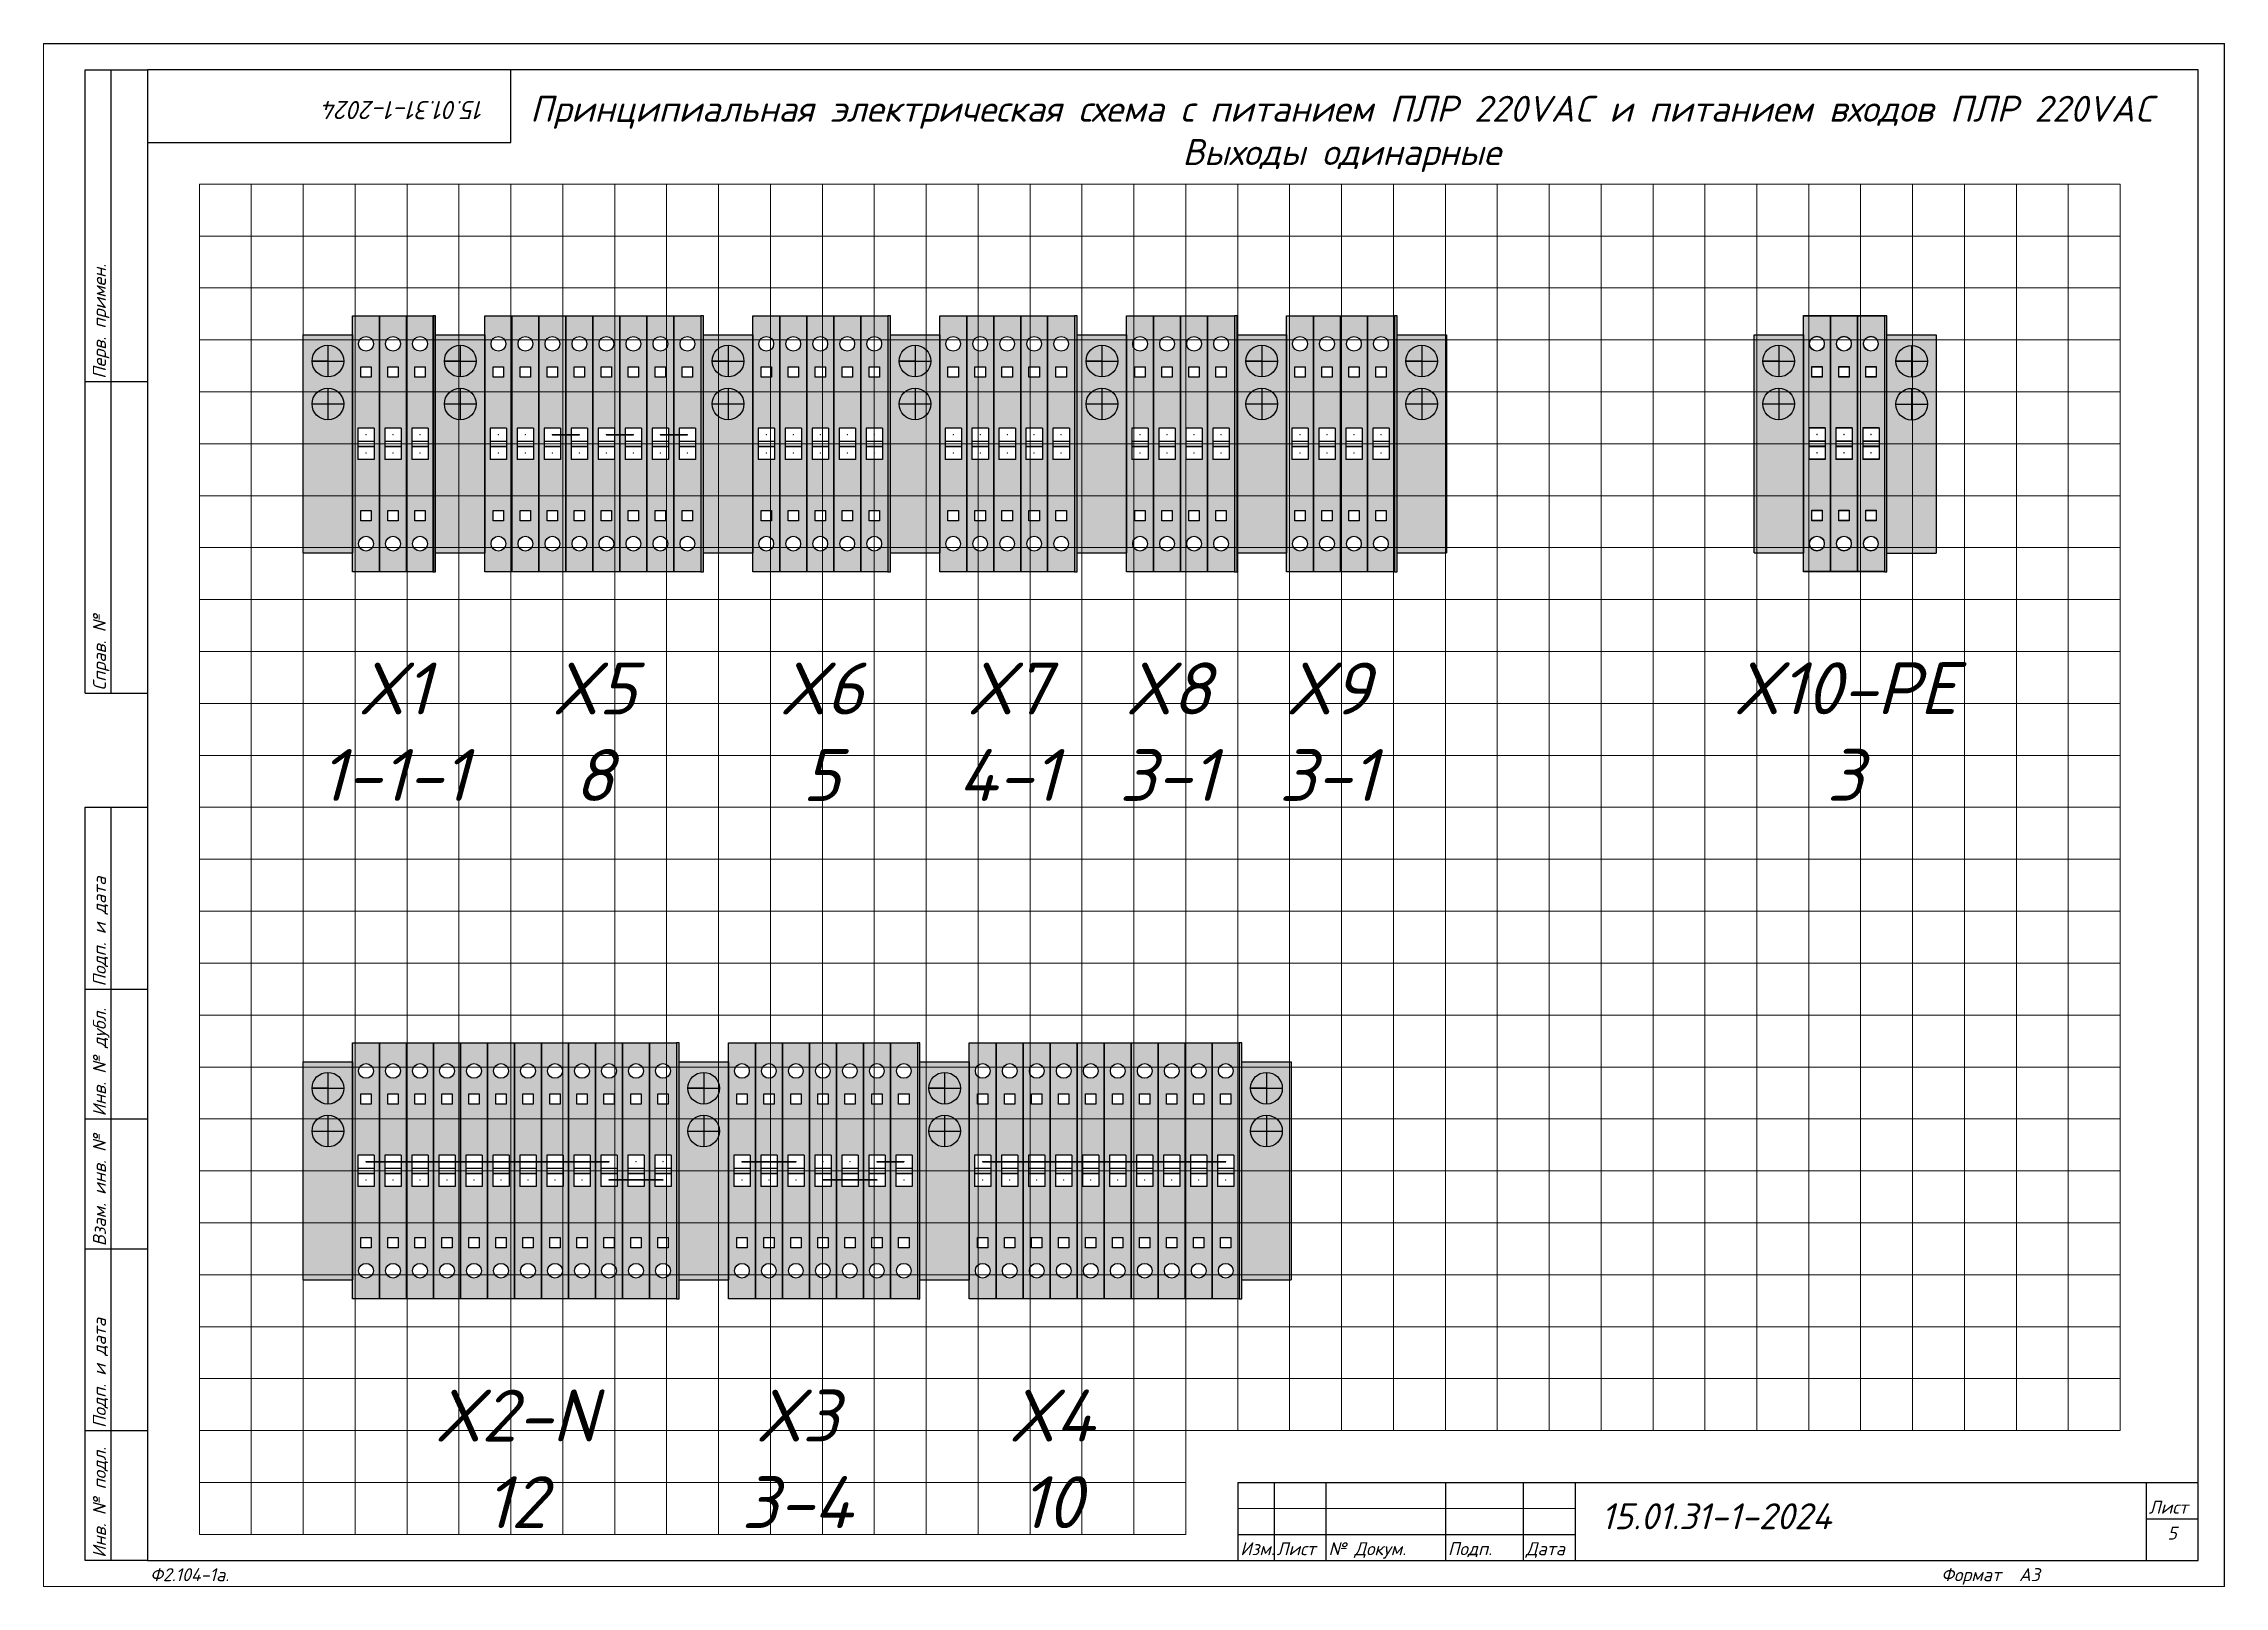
# Paper-space layout 'Эл5 (4)' of a CAD drawing. Header units: millimetres. Extents: x 0 to 420, y 0 to 297.
# The model-space entities are those that its viewports show. They can reach past a viewport. Long polylines and large blocks are cut down to what shows.
import ezdxf
from ezdxf.enums import TextEntityAlignment as Align

# ---------------------------------------------------------------- set-up
doc = ezdxf.new("R2010")
doc.units = ezdxf.units.MM
for name, color, linetype, lineweight in [('4', 4, 'Continuous', 15), ('Основная', 7, 'Continuous', 30), ('Перемычка', 6, 'Continuous', 140)]:
    doc.layers.add(name, color=color, linetype=linetype, lineweight=lineweight)
doc.layers.add('Привязки', color=2, linetype='Continuous', lineweight=0, plot=False, transparency=0.8)
doc.layers.add('размеры', color=3, linetype='Continuous')
doc.layers.add('рамка', color=253, linetype='Continuous', lineweight=5, transparency=0.8)
doc.styles.add('текст', font='isocpeui.ttf')

# ---------------------------------------------------------------- blocks, each defined once
blk = doc.blocks.new('*U110')
for p, q in [((8, 232), (8, 292)), ((8, 292), (20, 292)), ((13, 232), (13, 292)), ((90, 292), (90, 292)), ((90, 292), (90, 292)), ((90, 278), (90, 292)), ((90, 292), (90, 292)), ((90, 292), (90, 292)), ((90, 292), (90, 292)), ((20, 278), (90, 278)), ((8, 232), (20, 232)), ((8, 172), (8, 232)), ((13, 172), (13, 232)), ((8, 172), (20, 172)), ((8, 115), (8, 150)), ((8, 150), (20, 150)), ((13, 115), (13, 150)), ((8, 90), (8, 115)), ((8, 115), (20, 115)), ((13, 90), (13, 115)), ((8, 65), (8, 90)), ((8, 90), (20, 90)), ((13, 65), (13, 90)), ((8, 30), (8, 65)), ((8, 65), (20, 65)), ((13, 30), (13, 65)), ((8, 5), (8, 30)), ((8, 30), (20, 30)), ((13, 5), (13, 30)), ((230, 20), (415, 20)), ((230, 20), (230, 5)), ((237, 20), (237, 5)), ((247, 20), (247, 5)), ((270, 20), (270, 5)), ((285, 20), (285, 5)), ((295, 20), (295, 5)), ((405, 20), (405, 5)), ((415, 20), (415, 20)), ((415, 20), (415, 20)), ((405, 13), (415, 13)), ((230, 10), (295, 10)), ((20, 5), (8, 5)), ((230, 5), (295, 5)), ((415, 5), (415, 5)), ((415, 5), (415, 5)), ((415, 5), (415, 5)), ((415, 5), (415, 5)), ((415, 5), (415, 5)), ((415, 5), (415, 5)), ((415, 5), (415, 5))]:
    blk.add_line(p, q)
blk.add_lwpolyline([(20, 5), (415, 5), (415, 292), (20, 292)], close=True)
at = {"layer": '4'}
for p, q in [((230, 15), (295, 15)), ((415, 5), (415, 5)), ((415, 5), (415, 5)), ((415, 5), (415, 5)), ((415, 5), (415, 5)), ((415, 5), (415, 5)), ((415, 5), (415, 5)), ((415, 5), (415, 5)), ((415, 5), (415, 5)), ((415, 5), (415, 5))]:
    blk.add_line(p, q, dxfattribs=at)
at = {"layer": 'Привязки'}
blk.add_lwpolyline([(0, 0), (420, 0), (420, 297), (0, 297)], close=True, dxfattribs=at)
at = {"layer": 'рамка'}
blk.add_lwpolyline([(0, 297), (420, 297), (420, 0), (0, 0)], close=True, dxfattribs=at)
at = {"style": 'текст'}
for s, p in [('Перв. примен.', (12, 232.5)), ('Справ. №', (12, 172.5)), ('Подп. и дата', (12, 115.5)), ('Инв. № дубл.', (12, 90.5)), ('Взам. инв. №', (12, 65.5)), ('Подп. и дата', (12, 30.5)), ('Инв. № подл.', (12, 5.5))]:
    blk.add_text(s, height=2.5, rotation=90, dxfattribs=at).set_placement(p)
for s, height, p in [('Лист', 2.5, (405.5, 14)), ('Изм.', 2.5, (230.5, 6)), ('Лист', 2.5, (237.5, 6)), ('№ Докум.', 2.5, (247.5, 6)), ('Подп.', 2.5, (270.5, 6)), ('Дата', 2.5, (285.5, 6)), ('Ф2.104-1.', 0.005, (20, 4.99)), ('Разраб.', 0.0000135, (415, 5)), ('Пров.', 0.0000135, (415, 5)), ('Т.контр.', 0.0000135, (415, 5)), ('Н.контр.', 0.0000135, (415, 5)), ('Утв.', 0.0000135, (415, 5)), ('Лит.', 0.0000135, (415, 5)), ('Масса', 0.0000135, (415, 5)), ('Масштаб', 0.0000135, (415, 5)), ('Листов', 0.0000135, (415, 5)), ('Ф2.104-1а.', 2.5, (20.5, 1)), ('Формат', 2.5, (365.5, 1)), ('А3', 2.5, (380.5, 1)), ('А4', 0.025, (419.61, 0.01)), ('А2', 0.00833, (419.87, 0)), ('А1', 0.00625, (419.9, 0)), ('А0', 0.005, (419.92, 0))]:
    blk.add_text(s, height=height, dxfattribs=at).set_placement(p)
for tag, p, height in [('12', (90, 292), 0.00000373), ('13', (90, 292), 0.00000373), ('27', (90, 292), 0.00000522), ('29', (105, 249), 3.5), ('ИЗМ2', (230.5, 16), 2.5), ('ЛИСТИЗМ2', (237.5, 16), 2.5), ('№ДОКУМИЗМ2', (247.5, 16), 2.5), ('28', (415, 20), 0.0000438), ('ИЗМ1', (230.5, 11), 2.5), ('ЛИСТИЗМ1', (237.5, 11), 2.5), ('№ДОКУМИЗМ1', (247.5, 11), 2.5), ('ПОДПИЗМ1', (270.5, 11), 2.5), ('ДАТАИЗМ1', (285.5, 11), 2.5), ('ДАТАНКОНТР', (285.5, 11), 2.5), ('ОБОЗНАЧЕНИЕ', (300, 11), 5), ('ДАТАУТВ', (285.5, 6), 2.5), ('РАЗРАБ', (415, 5), 0.0000135), ('ЛИСТОВ', (415, 5), 0.0000135), ('ПРОВ', (415, 5), 0.0000135), ('ТКОНТР', (415, 5), 0.0000135), ('НКОНТР', (415, 5), 0.0000135), ('УТВ', (415, 5), 0.0000135), ('10', (415, 5), 0.0000135), ('11', (415, 5), 0.0000135), ('ПОДПИЗМ2', (415, 5), 0.0000135), ('ДАТАИЗМ2', (415, 5), 0.0000135), ('ИЗМ3', (415, 5), 0.0000135), ('ЛИСТИЗМ3', (415, 5), 0.0000135), ('№ДОКУМИЗМ3', (415, 5), 0.0000135), ('ПОДПИЗМ3', (415, 5), 0.0000135), ('ДАТАИЗМ3', (415, 5), 0.0000135), ('ИЗМ4', (415, 5), 0.0000135), ('ЛИСТИЗМ4', (415, 5), 0.0000135), ('№ДОКУМИЗМ4', (415, 5), 0.0000135), ('ПОДПИЗМ4', (415, 5), 0.0000135), ('ДАТАИЗМ4', (415, 5), 0.0000135), ('ДАТАРАЗРАБ', (415, 5), 0.0000135), ('ДАТАПРОВ', (415, 5), 0.0000135), ('ДАТАТКОНТР', (415, 5), 0.0000135)]:
    blk.add_attdef(tag, p, '', height=height, dxfattribs=at)
for tag, p, height, rotation in [('ОБОЗНАЧЕНИЕ-ВЕРХ', (85, 286), 3.5, 180), ('ПРИМЕНЯЕМОСТЬ', (19, 232.5), 2.5, 90), ('СПРАВ№', (19, 172.5), 2.5, 90), ('ДАТАУЧЁТАДУБЛ', (19, 115.5), 2.5, 90), ('ИНВ№ДУБЛ', (19, 90.5), 2.5, 90), ('ВЗАМИНВ№', (19, 65.5), 2.5, 90), ('ДАТАУЧЁТА', (19, 30.5), 2.5, 90), ('ИНВ№ПОДЛ', (19, 5.5), 2.5, 90)]:
    blk.add_attdef(tag, p, '', height=height, rotation=rotation, dxfattribs=at)
blk.add_attdef('30', text='', height=5, dxfattribs=at).set_placement((355, 34), align=Align.MIDDLE)
for tag, height, p in [('ЛИСТ', 2.5, (410, 9)), ('НАИМЕНОВАНИЕ1', 0.000027, (415, 5)), ('НАИМЕНОВАНИЕ2', 0.0000189, (415, 5)), ('НАИМЕНОВАНИЕ3', 0.0000189, (415, 5)), ('НАИМЕНОВАНИЕ4', 0.0000135, (415, 5)), ('МАССА', 0.0000189, (415, 5)), ('МАСШТАБ', 0.0000189, (415, 5)), ('МАТЕРИАЛ1', 0.0000135, (415, 5)), ('МАТЕРИАЛ2', 0.0000135, (415, 5)), ('МАТЕРИАЛ3', 0.0000135, (415, 5)), ('ПРЕДПРИЯТИЕ1', 0.0000189, (415, 5)), ('ПРЕДПРИЯТИЕ2', 0.0000189, (415, 5)), ('ПРЕДПРИЯТИЕ3', 0.0000189, (415, 5))]:
    blk.add_attdef(tag, text='', height=height, dxfattribs=at).set_placement(p, align=Align.CENTER)
for tag in ['ЛИТЕРА', 'ЛИТЕРА2', 'ЛИТЕРА3']:
    blk.add_attdef(tag, text='', height=0.0000135, dxfattribs=at).set_placement((415, 5), align=Align.RIGHT)
for tag in ['ИНДЕКС', 'ИНДЕКС2', 'ИНДЕКС3']:
    blk.add_attdef(tag, text='', height=0.0000135, dxfattribs=at).set_placement((415, 5), align=Align.TOP_LEFT)
blk = doc.blocks.new('КПИ 2-2.5')
at = {"layer": 'Основная'}
for p, q in [((0, -24.65), (0, 24.65)), ((0, 24.65), (5.2, 24.65)), ((5.2, 24.65), (5.2, -24.65)), ((2.6, 3), (1.025, 3)), ((1.025, 3), (1.025, 0)), ((1.025, 0.5), (4.175, 0.5)), ((1.025, 0.5), (4.175, 0.5)), ((1.025, 0), (1.025, -3)), ((4.175, 3), (2.6, 3)), ((4.175, 3), (4.175, 0)), ((4.175, 0), (4.175, -3)), ((4.175, -0.5), (1.025, -0.5)), ((1.025, -0.5), (4.175, -0.5)), ((2.6, -3), (1.025, -3)), ((4.175, -3), (2.6, -3)), ((5.2, -24.65), (0, -24.65))]:
    blk.add_line(p, q, dxfattribs=at)
for points in [[(1.6, 14.825), (3.6, 14.825), (3.6, 12.825), (1.6, 12.825)], [(1.6, -12.825), (3.6, -12.825), (3.6, -14.825), (1.6, -14.825)]]:
    blk.add_lwpolyline(points, close=True, dxfattribs=at)
for centre in [(2.6, 19.2375), (2.6, -19.2375)]:
    blk.add_circle(centre, 1.4187, dxfattribs=at)
blk = doc.blocks.new('КПИ 2-2.5 синяя')
at = {"layer": 'Основная', "true_color": 0x22346e}
h = blk.add_hatch(color=159, dxfattribs=at)
h.dxf.hatch_style = 1
h.paths.add_polyline_path([(5.2, 24.65), (0, 24.65), (0, -24.65), (5.2, -24.65)])
h.paths.add_polyline_path([(4.17, 3), (4.17, 0), (4.17, -3), (2.6, -3), (1.03, -3), (1.03, 0), (1.03, 3), (2.6, 3)], flags=16)
h.paths.add_polyline_path([(1.6, 12.82), (1.6, 14.82), (3.6, 14.82), (3.6, 12.82)], flags=16)
h.paths.add_polyline_path([(1.18, 19.24, -1), (4.02, 19.24, -1)], flags=16)
h.paths.add_polyline_path([(3.6, -12.82), (3.6, -14.82), (1.6, -14.82), (1.6, -12.82)], flags=16)
h.paths.add_polyline_path([(4.02, -19.24, -1), (1.18, -19.24, -1)], flags=16)
at = {"layer": 'Привязки'}
for centre in [(2.6, 1.75), (2.6, -1.75)]:
    blk.add_circle(centre, 0.00000908, dxfattribs=at)
for p in [(2.6, 1.75), (2.6, 1.75), (2.6, 1.75), (2.6, 1.75), (2.6, 1.75), (2.6, 1.75), (2.6, -1.75), (2.6, -1.75), (2.6, -1.75), (2.6, -1.75), (2.6, -1.75), (2.6, -1.75)]:
    blk.add_point(p, dxfattribs=at)
at = {"layer": 'Основная'}
blk.add_blockref('КПИ 2-2.5', (0, 0), dxfattribs=at)
blk = doc.blocks.new('КПИ 2-2.5 ЖЗ')
at = {"layer": 'Основная', "true_color": 0x939598}
h = blk.add_hatch(color=252, dxfattribs=at)
h.set_gradient(color1=(19, 103, 52), color2=(200, 201, 45), rotation=45, name='CYLINDER')
h.paths.add_polyline_path([(5.2, 24.65), (0, 24.65), (0, 0), (1.03, 0), (1.03, 3), (2.6, 3), (4.17, 3), (4.17, -3), (5.2, -3)])
h.paths.add_polyline_path([(1.6, 12.82), (1.6, 14.82), (3.6, 14.82), (3.6, 12.82)], flags=16)
edge = h.paths.add_edge_path(flags=16)
edge.add_arc((2.6, 19.24), 1.42, 0, 360)
at = {"layer": 'Основная'}
h = blk.add_hatch(color=256, dxfattribs=at)
h.set_gradient(color1=(200, 201, 45), color2=(19, 103, 52), rotation=45, name='CYLINDER')
h.paths.add_polyline_path([(5.2, 0), (4.17, 0), (4.17, -3), (2.6, -3), (1.03, -3), (1.03, 3), (0, 3), (0, -24.65), (5.2, -24.65)])
h.paths.add_polyline_path([(3.6, -12.82), (3.6, -14.82), (1.6, -14.82), (1.6, -12.82)], flags=16)
edge = h.paths.add_edge_path(flags=16)
edge.add_arc((2.6, -19.24), 1.42, 0, 360)
at = {"layer": 'Привязки'}
for centre in [(2.6, 1.75), (2.6, -1.75)]:
    blk.add_circle(centre, 0.00000908, dxfattribs=at)
for p in [(2.6, 1.75), (2.6, 1.75), (2.6, 1.75), (2.6, 1.75), (2.6, 1.75), (2.6, 1.75), (2.6, -1.75), (2.6, -1.75), (2.6, -1.75), (2.6, -1.75), (2.6, -1.75), (2.6, -1.75)]:
    blk.add_point(p, dxfattribs=at)
at = {"layer": 'Основная'}
blk.add_blockref('КПИ 2-2.5', (0, 0), dxfattribs=at)
blk = doc.blocks.new('Заглушка КПИ зеленая 1.5-2.5')
at = {"layer": 'Основная'}
h = blk.add_hatch(color=3, dxfattribs=at)
h.dxf.hatch_style = 1
h.paths.add_polyline_path([(2212.92, 559.35), (2213.42, 559.35), (2213.42, 608.65), (2212.92, 608.65)])
for p, q in [((2212.92, 608.65), (2212.92, 559.35)), ((2213.42, 608.65), (2212.92, 608.65)), ((2213.42, 559.35), (2213.42, 608.65)), ((2212.92, 559.35), (2213.42, 559.35))]:
    blk.add_line(p, q, dxfattribs=at)
blk = doc.blocks.new('Стопор на DIN')
at = {"layer": 'Основная', "true_color": 0x939598}
h = blk.add_hatch(color=252, dxfattribs=at)
h.dxf.hatch_style = 1
h.paths.add_polyline_path([(0, 21), (-9.5, 21), (-9.5, -21), (0, -21)])
at = {"layer": 'Основная'}
for p, q in [((-9.5, -21), (-9.5, 21)), ((-9.5, 21), (0, 21)), ((-4.75, 18.97), (-4.75, 12.87)), ((0, 21), (0, -21)), ((-4.75, 15.92), (-7.8, 15.92)), ((-7.8, 15.92), (-1.7, 15.92)), ((-4.75, 10.71), (-4.75, 4.6)), ((-7.8, 7.66), (-1.7, 7.66)), ((-9.5, -21), (0, -21))]:
    blk.add_line(p, q, dxfattribs=at)
for centre in [(-4.75, 15.92), (-4.75, 7.66)]:
    blk.add_circle(centre, 3.05, dxfattribs=at)
blk = doc.blocks.new('КПИ 2-2.5 серая')
at = {"layer": 'Основная', "true_color": 0x939598}
h = blk.add_hatch(color=252, dxfattribs=at)
h.dxf.hatch_style = 1
h.paths.add_polyline_path([(5.2, 24.65), (0, 24.65), (0, -24.65), (5.2, -24.65)])
h.paths.add_polyline_path([(4.17, 3), (4.17, 0), (4.17, -3), (2.6, -3), (1.03, -3), (1.03, 0), (1.03, 3), (2.6, 3)], flags=16)
h.paths.add_polyline_path([(1.6, 12.82), (1.6, 14.82), (3.6, 14.82), (3.6, 12.82)], flags=16)
h.paths.add_polyline_path([(1.18, 19.24, -1), (4.02, 19.24, -1)], flags=16)
h.paths.add_polyline_path([(3.6, -12.82), (3.6, -14.82), (1.6, -14.82), (1.6, -12.82)], flags=16)
h.paths.add_polyline_path([(4.02, -19.24, -1), (1.18, -19.24, -1)], flags=16)
at = {"layer": 'Привязки'}
blk.add_line((0, 0), (5.2, 0), dxfattribs=at)
for centre in [(2.6, 1.75), (2.6, -1.75)]:
    blk.add_circle(centre, 0.00000908, dxfattribs=at)
for p in [(2.6, 1.75), (2.6, 1.75), (2.6, 1.75), (2.6, 1.75), (2.6, 1.75), (2.6, 1.75), (2.6, -1.75), (2.6, -1.75), (2.6, -1.75), (2.6, -1.75), (2.6, -1.75), (2.6, -1.75)]:
    blk.add_point(p, dxfattribs=at)
at = {"layer": 'Основная'}
blk.add_blockref('КПИ 2-2.5', (0, 0), dxfattribs=at)
blk = doc.blocks.new('Заглушка КПИ серая 1.5-2.5')
at = {"layer": 'Основная', "true_color": 0x939598}
h = blk.add_hatch(color=252, dxfattribs=at)
h.dxf.hatch_style = 1
h.paths.add_polyline_path([(0, -24.65), (0.5, -24.65), (0.5, 24.65), (0, 24.65)])
at = {"layer": 'Основная'}
for p, q in [((0, 24.65), (0, -24.65)), ((0.5, 24.65), (0, 24.65)), ((0.5, -24.65), (0.5, 24.65)), ((0, -24.65), (0.5, -24.65))]:
    blk.add_line(p, q, dxfattribs=at)
blk = doc.blocks.new('Заглушка КПИ синяя 1.5-2.5')
at = {"layer": 'Основная'}
h = blk.add_hatch(color=5, dxfattribs=at)
h.dxf.hatch_style = 1
h.paths.add_polyline_path([(0, -24.65), (0.5, -24.65), (0.5, 24.65), (0, 24.65)])
for p, q in [((0, 24.65), (0, -24.65)), ((0.5, 24.65), (0, 24.65)), ((0.5, -24.65), (0.5, 24.65)), ((0, -24.65), (0.5, -24.65))]:
    blk.add_line(p, q, dxfattribs=at)

msp = doc.modelspace()

# ---------------------------------------------------------------- linework, layer by layer
at = {"layer": 'Перемычка'}
for p, q in [((7678, 224.75002), (7683.20001, 224.75002)), ((7688.40002, 224.75002), (7693.60001, 224.75001)), ((7698.80002, 224.75001), (7704.00001, 224.75001)), ((7642.10001, 84.74998), (7688.90002, 84.74999)), ((7714.50001, 84.75), (7724.90001, 84.74998)), ((7740.5, 84.74997), (7745.70002, 84.74997)), ((7760.90001, 84.74996), (7807.70002, 84.74997)), ((7688.90002, 81.24999), (7699.30002, 81.24999)), ((7730.10002, 81.24997), (7740.50002, 81.24997))]:
    msp.add_line(p, q, dxfattribs=at)
at = {"layer": 'Привязки'}
for p, q in [((7610, 273), (7980, 273)), ((7610, 13), (7610, 273)), ((7620, 273), (7620, 13)), ((7630, 273), (7630, 13)), ((7640, 273), (7640, 13)), ((7650, 273), (7650, 13)), ((7660, 273), (7660, 13)), ((7670, 273), (7670, 13)), ((7680, 273), (7680, 13)), ((7690, 273), (7690, 13)), ((7700, 273), (7700, 13)), ((7710, 273), (7710, 13)), ((7720, 273), (7720, 13)), ((7730, 273), (7730, 13)), ((7740, 273), (7740, 13)), ((7750, 273), (7750, 13)), ((7760, 273), (7760, 13)), ((7770, 273), (7770, 13)), ((7780, 273), (7780, 13)), ((7790, 273), (7790, 13)), ((7800, 273), (7800, 33)), ((7810, 273), (7810, 33)), ((7820, 273), (7820, 33)), ((7830, 273), (7830, 33)), ((7840, 273), (7840, 33)), ((7850, 273), (7850, 33)), ((7860, 273), (7860, 33)), ((7870, 273), (7870, 33)), ((7880, 273), (7880, 33)), ((7890, 273), (7890, 33)), ((7900, 273), (7900, 33)), ((7910, 273), (7910, 33)), ((7920, 273), (7920, 33)), ((7930, 273), (7930, 33)), ((7940, 273), (7940, 33)), ((7950, 273), (7950, 33)), ((7960, 273), (7960, 33)), ((7970, 273), (7970, 33)), ((7980, 273), (7980, 33)), ((7610, 263), (7980, 263)), ((7610, 253), (7980, 253)), ((7610, 243), (7980, 243)), ((7610, 233), (7980, 233)), ((7610, 223), (7980, 223)), ((7610, 213), (7980, 213)), ((7610, 203), (7980, 203)), ((7610, 193), (7980, 193)), ((7610, 183), (7980, 183)), ((7610, 173), (7980, 173)), ((7610, 163), (7980, 163)), ((7610, 153), (7980, 153)), ((7610, 143), (7980, 143)), ((7610, 133), (7980, 133)), ((7610, 123), (7980, 123)), ((7610, 113), (7980, 113)), ((7610, 103), (7980, 103)), ((7610, 93), (7980, 93)), ((7610, 83), (7980, 83)), ((7610, 73), (7980, 73)), ((7610, 63), (7980, 63)), ((7610, 53), (7980, 53)), ((7610, 43), (7980, 43)), ((7610, 33), (7800, 33)), ((7980, 33), (7800, 33)), ((7800, 33), (7800, 13)), ((7610, 23), (7800, 23)), ((7800, 13), (7610, 13))]:
    msp.add_line(p, q, dxfattribs=at)

# ---------------------------------------------------------------- block references
ref = msp.add_blockref('*U110', (7160, 300))
ref.add_attrib('ОБОЗНАЧЕНИЕ', '15.01.31', (7460, 311), dxfattribs={"height": 5, "style": 'текст'})
ref.add_attrib('ОБОЗНАЧЕНИЕ-ВЕРХ', '15.01.31', (7245, 586), dxfattribs={"height": 5, "rotation": 180, "style": 'текст'})
ref.add_attrib('НАИМЕНОВАНИЕ1', 'Система', dxfattribs={"height": 0.0000189, "style": 'текст'}).set_placement((7574.99954, 305.00017), align=Align.CENTER)
ref.add_attrib('НАИМЕНОВАНИЕ2', 'автоматического управления', dxfattribs={"height": 0.0000189, "style": 'текст'}).set_placement((7574.99954, 305.00014), align=Align.CENTER)
ref.add_attrib('НАИМЕНОВАНИЕ3', 'уровнем', dxfattribs={"height": 0.0000189, "style": 'текст'}).set_placement((7574.99954, 305.00011), align=Align.CENTER)
ref.add_attrib('РАЗРАБ', 'Соловьев И. П.', (7574.99909, 305.00014), dxfattribs={"height": 0.0000108, "style": 'текст'})
ref.add_attrib('ЛИСТОВ', '3', (7574.99992, 305.00009), dxfattribs={"height": 0.0000135, "style": 'текст'})
ref.add_attrib('ЛИСТ', '4', dxfattribs={"height": 2.5, "style": 'текст'}).set_placement((7570, 309), align=Align.CENTER)
ref.add_attrib('МАТЕРИАЛ2', 'Принципиальная электрическая схема', dxfattribs={"height": 0.0000135, "style": 'текст'}).set_placement((7574.99954, 305.00003), align=Align.CENTER)
ref.add_attrib('ПРЕДПРИЯТИЕ1', 'ФГБОУ ДПО "Институт', dxfattribs={"height": 0.0000108, "style": 'текст'}).set_placement((7574.99986, 305.00006), align=Align.CENTER)
ref.add_attrib('ПРЕДПРИЯТИЕ2', 'развития профессионального', dxfattribs={"height": 0.0000108, "style": 'текст'}).set_placement((7574.99986, 305.00003), align=Align.CENTER)
ref.add_attrib('ПРЕДПРИЯТИЕ3', 'образования"', dxfattribs={"height": 0.0000108, "style": 'текст'}).set_placement((7574.99986, 305.00001), align=Align.CENTER)
ref = msp.add_blockref('*U110', (7580, 300))
ref.add_attrib('ОБОЗНАЧЕНИЕ', '15.01.31', (7880, 311), dxfattribs={"height": 5, "style": 'текст'})
ref.add_attrib('ОБОЗНАЧЕНИЕ-ВЕРХ', '15.01.31', (7665, 586), dxfattribs={"height": 5, "rotation": 180, "style": 'текст'})
ref.add_attrib('НАИМЕНОВАНИЕ1', 'Система', dxfattribs={"height": 0.0000189, "style": 'текст'}).set_placement((7994.99954, 305.00017), align=Align.CENTER)
ref.add_attrib('НАИМЕНОВАНИЕ2', 'автоматического управления', dxfattribs={"height": 0.0000189, "style": 'текст'}).set_placement((7994.99954, 305.00014), align=Align.CENTER)
ref.add_attrib('НАИМЕНОВАНИЕ3', 'уровнем', dxfattribs={"height": 0.0000189, "style": 'текст'}).set_placement((7994.99954, 305.00011), align=Align.CENTER)
ref.add_attrib('РАЗРАБ', 'Соловьев И. П.', (7994.99909, 305.00014), dxfattribs={"height": 0.0000108, "style": 'текст'})
ref.add_attrib('ЛИСТОВ', '3', (7994.99992, 305.00009), dxfattribs={"height": 0.0000135, "style": 'текст'})
ref.add_attrib('ЛИСТ', '5', dxfattribs={"height": 2.5, "style": 'текст'}).set_placement((7990, 309), align=Align.CENTER)
ref.add_attrib('МАТЕРИАЛ2', 'Принципиальная электрическая схема', dxfattribs={"height": 0.0000135, "style": 'текст'}).set_placement((7994.99954, 305.00003), align=Align.CENTER)
ref.add_attrib('ПРЕДПРИЯТИЕ1', 'ФГБОУ ДПО "Институт', dxfattribs={"height": 0.0000108, "style": 'текст'}).set_placement((7994.99986, 305.00006), align=Align.CENTER)
ref.add_attrib('ПРЕДПРИЯТИЕ2', 'развития профессионального', dxfattribs={"height": 0.0000108, "style": 'текст'}).set_placement((7994.99986, 305.00003), align=Align.CENTER)
ref.add_attrib('ПРЕДПРИЯТИЕ3', 'образования"', dxfattribs={"height": 0.0000108, "style": 'текст'}).set_placement((7994.99986, 305.00001), align=Align.CENTER)
ref = msp.add_blockref('*U110', (8000, 300))
ref.add_attrib('ОБОЗНАЧЕНИЕ', '15.01.31', (8300, 311), dxfattribs={"height": 5, "style": 'текст'})
ref.add_attrib('ОБОЗНАЧЕНИЕ-ВЕРХ', '15.01.31', (8085, 586), dxfattribs={"height": 5, "rotation": 180, "style": 'текст'})
ref.add_attrib('НАИМЕНОВАНИЕ1', 'Система', dxfattribs={"height": 0.0000189, "style": 'текст'}).set_placement((8414.99954, 305.00017), align=Align.CENTER)
ref.add_attrib('НАИМЕНОВАНИЕ2', 'автоматического управления', dxfattribs={"height": 0.0000189, "style": 'текст'}).set_placement((8414.99954, 305.00014), align=Align.CENTER)
ref.add_attrib('НАИМЕНОВАНИЕ3', 'уровнем', dxfattribs={"height": 0.0000189, "style": 'текст'}).set_placement((8414.99954, 305.00011), align=Align.CENTER)
ref.add_attrib('РАЗРАБ', 'Соловьев И. П.', (8414.99909, 305.00014), dxfattribs={"height": 0.0000108, "style": 'текст'})
ref.add_attrib('ЛИСТОВ', '3', (8414.99992, 305.00009), dxfattribs={"height": 0.0000135, "style": 'текст'})
ref.add_attrib('ЛИСТ', '6', dxfattribs={"height": 2.5, "style": 'текст'}).set_placement((8410, 309), align=Align.CENTER)
ref.add_attrib('МАТЕРИАЛ2', 'Принципиальная электрическая схема', dxfattribs={"height": 0.0000135, "style": 'текст'}).set_placement((8414.99954, 305.00003), align=Align.CENTER)
ref.add_attrib('ПРЕДПРИЯТИЕ1', 'ФГБОУ ДПО "Институт', dxfattribs={"height": 0.0000108, "style": 'текст'}).set_placement((8414.99986, 305.00006), align=Align.CENTER)
ref.add_attrib('ПРЕДПРИЯТИЕ2', 'развития профессионального', dxfattribs={"height": 0.0000108, "style": 'текст'}).set_placement((8414.99986, 305.00003), align=Align.CENTER)
ref.add_attrib('ПРЕДПРИЯТИЕ3', 'образования"', dxfattribs={"height": 0.0000108, "style": 'текст'}).set_placement((8414.99986, 305.00001), align=Align.CENTER)
ref = msp.add_blockref('*U110', (7160, 3))
ref.add_attrib('ОБОЗНАЧЕНИЕ', '15.01.31-1-2024', (7460, 14), dxfattribs={"height": 5, "style": 'текст'})
ref.add_attrib('ОБОЗНАЧЕНИЕ-ВЕРХ', '15.01.31-1-2024', (7245, 289), dxfattribs={"height": 3.5, "rotation": 180, "style": 'текст'})
ref.add_attrib('НАИМЕНОВАНИЕ1', 'Система', dxfattribs={"height": 0.0000189, "style": 'текст'}).set_placement((7574.99954, 8.00017), align=Align.CENTER)
ref.add_attrib('НАИМЕНОВАНИЕ2', 'автоматического управления', dxfattribs={"height": 0.0000189, "style": 'текст'}).set_placement((7574.99954, 8.00014), align=Align.CENTER)
ref.add_attrib('НАИМЕНОВАНИЕ3', 'уровнем', dxfattribs={"height": 0.0000189, "style": 'текст'}).set_placement((7574.99954, 8.00011), align=Align.CENTER)
ref.add_attrib('РАЗРАБ', 'Соловьев И. П.', (7574.99909, 8.00014), dxfattribs={"height": 0.0000108, "style": 'текст'})
ref.add_attrib('ЛИСТОВ', '3', (7574.99992, 8.00009), dxfattribs={"height": 0.0000135, "style": 'текст'})
ref.add_attrib('ЛИСТ', '4', dxfattribs={"height": 2.5, "style": 'текст'}).set_placement((7570, 12), align=Align.CENTER)
ref.add_attrib('МАТЕРИАЛ2', 'Принципиальная электрическая схема', dxfattribs={"height": 0.0000135, "style": 'текст'}).set_placement((7574.99954, 8.00003), align=Align.CENTER)
ref.add_attrib('ПРЕДПРИЯТИЕ1', 'ФГБОУ ДПО "Институт', dxfattribs={"height": 0.0000108, "style": 'текст'}).set_placement((7574.99986, 8.00006), align=Align.CENTER)
ref.add_attrib('ПРЕДПРИЯТИЕ2', 'развития профессионального', dxfattribs={"height": 0.0000108, "style": 'текст'}).set_placement((7574.99986, 8.00003), align=Align.CENTER)
ref.add_attrib('ПРЕДПРИЯТИЕ3', 'образования"', dxfattribs={"height": 0.0000108, "style": 'текст'}).set_placement((7574.99986, 8.00001), align=Align.CENTER)
ref = msp.add_blockref('*U110', (7580, 3))
ref.add_attrib('ОБОЗНАЧЕНИЕ', '15.01.31-1-2024', (7880, 14), dxfattribs={"height": 5, "style": 'текст'})
ref.add_attrib('ОБОЗНАЧЕНИЕ-ВЕРХ', '15.01.31-1-2024', (7665, 289), dxfattribs={"height": 3.5, "rotation": 180, "style": 'текст'})
ref.add_attrib('НАИМЕНОВАНИЕ1', 'Система', dxfattribs={"height": 0.0000189, "style": 'текст'}).set_placement((7994.99954, 8.00017), align=Align.CENTER)
ref.add_attrib('НАИМЕНОВАНИЕ2', 'автоматического управления', dxfattribs={"height": 0.0000189, "style": 'текст'}).set_placement((7994.99954, 8.00014), align=Align.CENTER)
ref.add_attrib('НАИМЕНОВАНИЕ3', 'уровнем', dxfattribs={"height": 0.0000189, "style": 'текст'}).set_placement((7994.99954, 8.00011), align=Align.CENTER)
ref.add_attrib('РАЗРАБ', 'Соловьев И. П.', (7994.99909, 8.00014), dxfattribs={"height": 0.0000108, "style": 'текст'})
ref.add_attrib('ЛИСТОВ', '3', (7994.99992, 8.00009), dxfattribs={"height": 0.0000135, "style": 'текст'})
ref.add_attrib('ЛИСТ', '5', dxfattribs={"height": 2.5, "style": 'текст'}).set_placement((7990, 12), align=Align.CENTER)
ref.add_attrib('МАТЕРИАЛ2', 'Принципиальная электрическая схема', dxfattribs={"height": 0.0000135, "style": 'текст'}).set_placement((7994.99954, 8.00003), align=Align.CENTER)
ref.add_attrib('ПРЕДПРИЯТИЕ1', 'ФГБОУ ДПО "Институт', dxfattribs={"height": 0.0000108, "style": 'текст'}).set_placement((7994.99986, 8.00006), align=Align.CENTER)
ref.add_attrib('ПРЕДПРИЯТИЕ2', 'развития профессионального', dxfattribs={"height": 0.0000108, "style": 'текст'}).set_placement((7994.99986, 8.00003), align=Align.CENTER)
ref.add_attrib('ПРЕДПРИЯТИЕ3', 'образования"', dxfattribs={"height": 0.0000108, "style": 'текст'}).set_placement((7994.99986, 8.00001), align=Align.CENTER)
ref = msp.add_blockref('*U110', (8000, 3))
ref.add_attrib('ОБОЗНАЧЕНИЕ', '15.01.31-1-2024', (8300, 14), dxfattribs={"height": 5, "style": 'текст'})
ref.add_attrib('ОБОЗНАЧЕНИЕ-ВЕРХ', '15.01.31-1-2024', (8085, 289), dxfattribs={"height": 3.5, "rotation": 180, "style": 'текст'})
ref.add_attrib('НАИМЕНОВАНИЕ1', 'Система', dxfattribs={"height": 0.0000189, "style": 'текст'}).set_placement((8414.99954, 8.00017), align=Align.CENTER)
ref.add_attrib('НАИМЕНОВАНИЕ2', 'автоматического управления', dxfattribs={"height": 0.0000189, "style": 'текст'}).set_placement((8414.99954, 8.00014), align=Align.CENTER)
ref.add_attrib('НАИМЕНОВАНИЕ3', 'уровнем', dxfattribs={"height": 0.0000189, "style": 'текст'}).set_placement((8414.99954, 8.00011), align=Align.CENTER)
ref.add_attrib('РАЗРАБ', 'Соловьев И. П.', (8414.99909, 8.00014), dxfattribs={"height": 0.0000108, "style": 'текст'})
ref.add_attrib('ЛИСТОВ', '3', (8414.99992, 8.00009), dxfattribs={"height": 0.0000135, "style": 'текст'})
ref.add_attrib('ЛИСТ', '6', dxfattribs={"height": 2.5, "style": 'текст'}).set_placement((8410, 12), align=Align.CENTER)
ref.add_attrib('МАТЕРИАЛ2', 'Принципиальная электрическая схема', dxfattribs={"height": 0.0000135, "style": 'текст'}).set_placement((8414.99954, 8.00003), align=Align.CENTER)
ref.add_attrib('ПРЕДПРИЯТИЕ1', 'ФГБОУ ДПО "Институт', dxfattribs={"height": 0.0000108, "style": 'текст'}).set_placement((8414.99986, 8.00006), align=Align.CENTER)
ref.add_attrib('ПРЕДПРИЯТИЕ2', 'развития профессионального', dxfattribs={"height": 0.0000108, "style": 'текст'}).set_placement((8414.99986, 8.00003), align=Align.CENTER)
ref.add_attrib('ПРЕДПРИЯТИЕ3', 'образования"', dxfattribs={"height": 0.0000108, "style": 'текст'}).set_placement((8414.99986, 8.00001), align=Align.CENTER)
ref = msp.add_blockref('*U110', (7160, -294))
ref.add_attrib('ОБОЗНАЧЕНИЕ', 'ИЭЧ Метрология и КИП 2024', (7460, -283), dxfattribs={"height": 5, "style": 'текст'})
ref.add_attrib('ОБОЗНАЧЕНИЕ-ВЕРХ', 'ИЭЧ Метрология и КИП 2024', (7245, -8), dxfattribs={"height": 3, "rotation": 180, "style": 'текст'})
ref.add_attrib('НАИМЕНОВАНИЕ1', 'Система', dxfattribs={"height": 0.0000189, "style": 'текст'}).set_placement((7574.99954, -288.99983), align=Align.CENTER)
ref.add_attrib('НАИМЕНОВАНИЕ2', 'автоматического управления', dxfattribs={"height": 0.0000189, "style": 'текст'}).set_placement((7574.99954, -288.99986), align=Align.CENTER)
ref.add_attrib('НАИМЕНОВАНИЕ3', 'уровнем', dxfattribs={"height": 0.0000189, "style": 'текст'}).set_placement((7574.99954, -288.99989), align=Align.CENTER)
ref.add_attrib('РАЗРАБ', 'Соловьев И. П.', (7574.99909, -288.99986), dxfattribs={"height": 0.0000108, "style": 'текст'})
ref.add_attrib('ЛИСТОВ', '3', (7574.99992, -288.99991), dxfattribs={"height": 0.0000135, "style": 'текст'})
ref.add_attrib('ЛИСТ', '4', dxfattribs={"height": 2.5, "style": 'текст'}).set_placement((7570, -285), align=Align.CENTER)
ref.add_attrib('МАТЕРИАЛ2', 'Принципиальная электрическая схема', dxfattribs={"height": 0.0000135, "style": 'текст'}).set_placement((7574.99954, -288.99997), align=Align.CENTER)
ref.add_attrib('ПРЕДПРИЯТИЕ1', 'ФГБОУ ДПО "Институт', dxfattribs={"height": 0.0000108, "style": 'текст'}).set_placement((7574.99986, -288.99994), align=Align.CENTER)
ref.add_attrib('ПРЕДПРИЯТИЕ2', 'развития профессионального', dxfattribs={"height": 0.0000108, "style": 'текст'}).set_placement((7574.99986, -288.99997), align=Align.CENTER)
ref.add_attrib('ПРЕДПРИЯТИЕ3', 'образования"', dxfattribs={"height": 0.0000108, "style": 'текст'}).set_placement((7574.99986, -288.99999), align=Align.CENTER)
ref = msp.add_blockref('*U110', (7580, -294))
ref.add_attrib('ОБОЗНАЧЕНИЕ', 'ИЭЧ Метрология и КИП 2024', (7880, -283), dxfattribs={"height": 5, "style": 'текст'})
ref.add_attrib('ОБОЗНАЧЕНИЕ-ВЕРХ', 'ИЭЧ Метрология и КИП 2024', (7665, -8), dxfattribs={"height": 3, "rotation": 180, "style": 'текст'})
ref.add_attrib('НАИМЕНОВАНИЕ1', 'Система', dxfattribs={"height": 0.0000189, "style": 'текст'}).set_placement((7994.99954, -288.99983), align=Align.CENTER)
ref.add_attrib('НАИМЕНОВАНИЕ2', 'автоматического управления', dxfattribs={"height": 0.0000189, "style": 'текст'}).set_placement((7994.99954, -288.99986), align=Align.CENTER)
ref.add_attrib('НАИМЕНОВАНИЕ3', 'уровнем', dxfattribs={"height": 0.0000189, "style": 'текст'}).set_placement((7994.99954, -288.99989), align=Align.CENTER)
ref.add_attrib('РАЗРАБ', 'Соловьев И. П.', (7994.99909, -288.99986), dxfattribs={"height": 0.0000108, "style": 'текст'})
ref.add_attrib('ЛИСТОВ', '3', (7994.99992, -288.99991), dxfattribs={"height": 0.0000135, "style": 'текст'})
ref.add_attrib('ЛИСТ', '5', dxfattribs={"height": 2.5, "style": 'текст'}).set_placement((7990, -285), align=Align.CENTER)
ref.add_attrib('МАТЕРИАЛ2', 'Принципиальная электрическая схема', dxfattribs={"height": 0.0000135, "style": 'текст'}).set_placement((7994.99954, -288.99997), align=Align.CENTER)
ref.add_attrib('ПРЕДПРИЯТИЕ1', 'ФГБОУ ДПО "Институт', dxfattribs={"height": 0.0000108, "style": 'текст'}).set_placement((7994.99986, -288.99994), align=Align.CENTER)
ref.add_attrib('ПРЕДПРИЯТИЕ2', 'развития профессионального', dxfattribs={"height": 0.0000108, "style": 'текст'}).set_placement((7994.99986, -288.99997), align=Align.CENTER)
ref.add_attrib('ПРЕДПРИЯТИЕ3', 'образования"', dxfattribs={"height": 0.0000108, "style": 'текст'}).set_placement((7994.99986, -288.99999), align=Align.CENTER)
ref = msp.add_blockref('*U110', (8000, -294))
ref.add_attrib('ОБОЗНАЧЕНИЕ', 'ИЭЧ Метрология и КИП 2024', (8300, -283), dxfattribs={"height": 5, "style": 'текст'})
ref.add_attrib('ОБОЗНАЧЕНИЕ-ВЕРХ', 'ИЭЧ Метрология и КИП 2024', (8085, -8), dxfattribs={"height": 3, "rotation": 180, "style": 'текст'})
ref.add_attrib('НАИМЕНОВАНИЕ1', 'Система', dxfattribs={"height": 0.0000189, "style": 'текст'}).set_placement((8414.99954, -288.99983), align=Align.CENTER)
ref.add_attrib('НАИМЕНОВАНИЕ2', 'автоматического управления', dxfattribs={"height": 0.0000189, "style": 'текст'}).set_placement((8414.99954, -288.99986), align=Align.CENTER)
ref.add_attrib('НАИМЕНОВАНИЕ3', 'уровнем', dxfattribs={"height": 0.0000189, "style": 'текст'}).set_placement((8414.99954, -288.99989), align=Align.CENTER)
ref.add_attrib('РАЗРАБ', 'Соловьев И. П.', (8414.99909, -288.99986), dxfattribs={"height": 0.0000108, "style": 'текст'})
ref.add_attrib('ЛИСТОВ', '3', (8414.99992, -288.99991), dxfattribs={"height": 0.0000135, "style": 'текст'})
ref.add_attrib('ЛИСТ', '6', dxfattribs={"height": 2.5, "style": 'текст'}).set_placement((8410, -285), align=Align.CENTER)
ref.add_attrib('МАТЕРИАЛ2', 'Принципиальная электрическая схема', dxfattribs={"height": 0.0000135, "style": 'текст'}).set_placement((8414.99954, -288.99997), align=Align.CENTER)
ref.add_attrib('ПРЕДПРИЯТИЕ1', 'ФГБОУ ДПО "Институт', dxfattribs={"height": 0.0000108, "style": 'текст'}).set_placement((8414.99986, -288.99994), align=Align.CENTER)
ref.add_attrib('ПРЕДПРИЯТИЕ2', 'развития профессионального', dxfattribs={"height": 0.0000108, "style": 'текст'}).set_placement((8414.99986, -288.99997), align=Align.CENTER)
ref.add_attrib('ПРЕДПРИЯТИЕ3', 'образования"', dxfattribs={"height": 0.0000108, "style": 'текст'}).set_placement((8414.99986, -288.99999), align=Align.CENTER)
at = {"layer": 'Основная', "lineweight": -3}
for name, p in [('Стопор на DIN', (7639.5, 223)), ('КПИ 2-2.5 синяя', (7644.7, 223)), ('КПИ 2-2.5 синяя', (7644.7, 223)), ('КПИ 2-2.5 ЖЗ', (7649.9, 223)), ('КПИ 2-2.5 ЖЗ', (7649.9, 223)), ('Заглушка КПИ зеленая 1.5-2.5', (5442.0765, -360.99999)), ('Заглушка КПИ зеленая 1.5-2.5', (5442.0765, -360.99999)), ('Стопор на DIN', (7665, 223)), ('Стопор на DIN', (7716.6, 223)), ('Стопор на DIN', (7752.6, 222.99998)), ('КПИ 2-2.5 синяя', (7773.4, 223)), ('Стопор на DIN', (7788.6, 222.99998)), ('КПИ 2-2.5 синяя', (7804.2, 222.99998)), ('Стопор на DIN', (7819.4, 222.99996)), ('КПИ 2-2.5 синяя', (7835, 223)), ('Стопор на DIN', (7850.2, 222.99998)), ('Стопор на DIN', (7918.96783, 223.00001)), ('КПИ 2-2.5 ЖЗ', (7918.96783, 223.03828)), ('КПИ 2-2.5 ЖЗ', (7918.96783, 223.00001)), ('КПИ 2-2.5 ЖЗ', (7924.16783, 223.03828)), ('КПИ 2-2.5 ЖЗ', (7924.16783, 223.00001)), ('КПИ 2-2.5 ЖЗ', (7929.36783, 223.03828)), ('КПИ 2-2.5 ЖЗ', (7929.36783, 223.00001)), ('Заглушка КПИ зеленая 1.5-2.5', (5721.64433, -361)), ('Заглушка КПИ зеленая 1.5-2.5', (5721.64433, -361.03828)), ('Стопор на DIN', (7944.56783, 222.96172)), ('КПИ 2-2.5 синяя', (7639.5, 82.99998)), ('КПИ 2-2.5 синяя', (7644.7, 82.99998)), ('КПИ 2-2.5 синяя', (7649.9, 82.99998)), ('КПИ 2-2.5 синяя', (7655.1, 82.99998)), ('КПИ 2-2.5 синяя', (7660.3, 82.99998)), ('КПИ 2-2.5 синяя', (7665.5, 82.99998)), ('КПИ 2-2.5 синяя', (7670.7, 82.99998)), ('КПИ 2-2.5 синяя', (7675.9, 82.99998)), ('КПИ 2-2.5 синяя', (7681.1, 82.99998)), ('КПИ 2-2.5 синяя', (7686.3, 82.99998)), ('КПИ 2-2.5 синяя', (7691.5, 82.99998)), ('КПИ 2-2.5 синяя', (7696.7, 82.99998)), ('КПИ 2-2.5 синяя', (7727.5, 82.99996)), ('КПИ 2-2.5 синяя', (7732.7, 82.99996)), ('КПИ 2-2.5 синяя', (7737.9, 82.99996)), ('КПИ 2-2.5 синяя', (7743.1, 82.99996)), ('Стопор на DIN', (7639.5, 82.99998)), ('Стопор на DIN', (7711.9, 82.99998)), ('Стопор на DIN', (7758.3, 82.99996)), ('Стопор на DIN', (7820.3, 82.99996))]:
    msp.add_blockref(name, p, dxfattribs=at)
at = {"layer": 'Основная'}
for name, p in [('Заглушка КПИ серая 1.5-2.5', (7706.6, 223.00001)), ('Заглушка КПИ серая 1.5-2.5', (7742.6, 223)), ('Заглушка КПИ синяя 1.5-2.5', (7778.6, 223)), ('Заглушка КПИ синяя 1.5-2.5', (7809.4, 222.99998)), ('Заглушка КПИ синяя 1.5-2.5', (7840.2, 223.00001)), ('Заглушка КПИ синяя 1.5-2.5', (7701.9, 82.99998)), ('Заглушка КПИ синяя 1.5-2.5', (7748.3, 82.99996)), ('Заглушка КПИ серая 1.5-2.5', (7810.3, 82.99996))]:
    msp.add_blockref(name, p, dxfattribs=at)
at = {"layer": 'размеры'}
for p in [(7639.5, 223), (7665, 223.00001), (7670.2, 223.00001), (7675.4, 223.00001), (7680.6, 223.00001), (7685.8, 223.00001), (7691, 223.00001), (7696.2, 223.00001), (7701.4, 223.00001), (7716.6, 222.99999), (7721.8, 222.99999), (7727, 222.99999), (7732.2, 222.99999), (7737.4, 223), (7752.6, 222.99999), (7757.8, 222.99999), (7763, 222.99999), (7768.2, 222.99999), (7788.6, 222.99997), (7793.8, 222.99997), (7799, 222.99997), (7819.4, 222.99999), (7824.6, 222.99999), (7829.8, 222.99999), (7711.9, 82.99998), (7717.1, 82.99998), (7722.3, 82.99998), (7758.3, 82.99996), (7763.5, 82.99996), (7768.7, 82.99996), (7773.9, 82.99996), (7779.1, 82.99996), (7784.3, 82.99996), (7789.5, 82.99996), (7794.7, 82.99996), (7799.9, 82.99996), (7805.1, 82.99996)]:
    msp.add_blockref('КПИ 2-2.5 серая', p, dxfattribs=at)

# ---------------------------------------------------------------- texts
at = {"layer": 'Основная', "attachment_point": 2, "style": 'текст'}
for s, width, heights, insert, char_height in [('Принципиальная электрическая схема с питанием ПЛР 220VAC и питанием входов ПЛР 220VAC\\PВыходы одинарные', 333.9398066, [15.99579], (7830.0001, 289.99998), 5), ('X1\\P1-1-1', 16, [0], (7647.5, 180.88157), 10), ('X5\\P8', 16, [0], (7686, 180.88157), 10), ('X6\\P5', 16, [0], (7729.8, 180.88156), 10), ('X7\\P4-1', 16, [0], (7765.8, 180.88156), 10), ('X8\\P3-1', 16, [0], (7796.6, 180.88154), 10), ('X9\\P3-1', 16, [0], (7827.4, 180.88156), 10), ('X10-PE\\P3', 16, [0], (7926.96783, 180.91985), 10), ('X2-N\\P12', 16, [0], (7670.9, 40.88155), 10), ('X3\\P3-4', 16, [0], (7725.1, 40.88155), 10), ('X4\\P10', 16, [0], (7774.1, 40.88155), 10)]:
    msp.add_mtext_dynamic_manual_height_columns(s, width=width, gutter_width=200, heights=heights, dxfattribs=dict(at, insert=insert, char_height=char_height))

psp = doc.layouts.new('Эл5 (4)')

# ---------------------------------------------------------------- viewports
at = {"layer": 'Основная', "view_target_point": (10397.19296, 3616.94449)}
psp.add_viewport(center=(210, 148.5), size=(420, 297), view_center_point=(-2607.16287, -3465.42336), view_height=297.0426113, dxfattribs=at)

doc.saveas('drawing.dxf')
